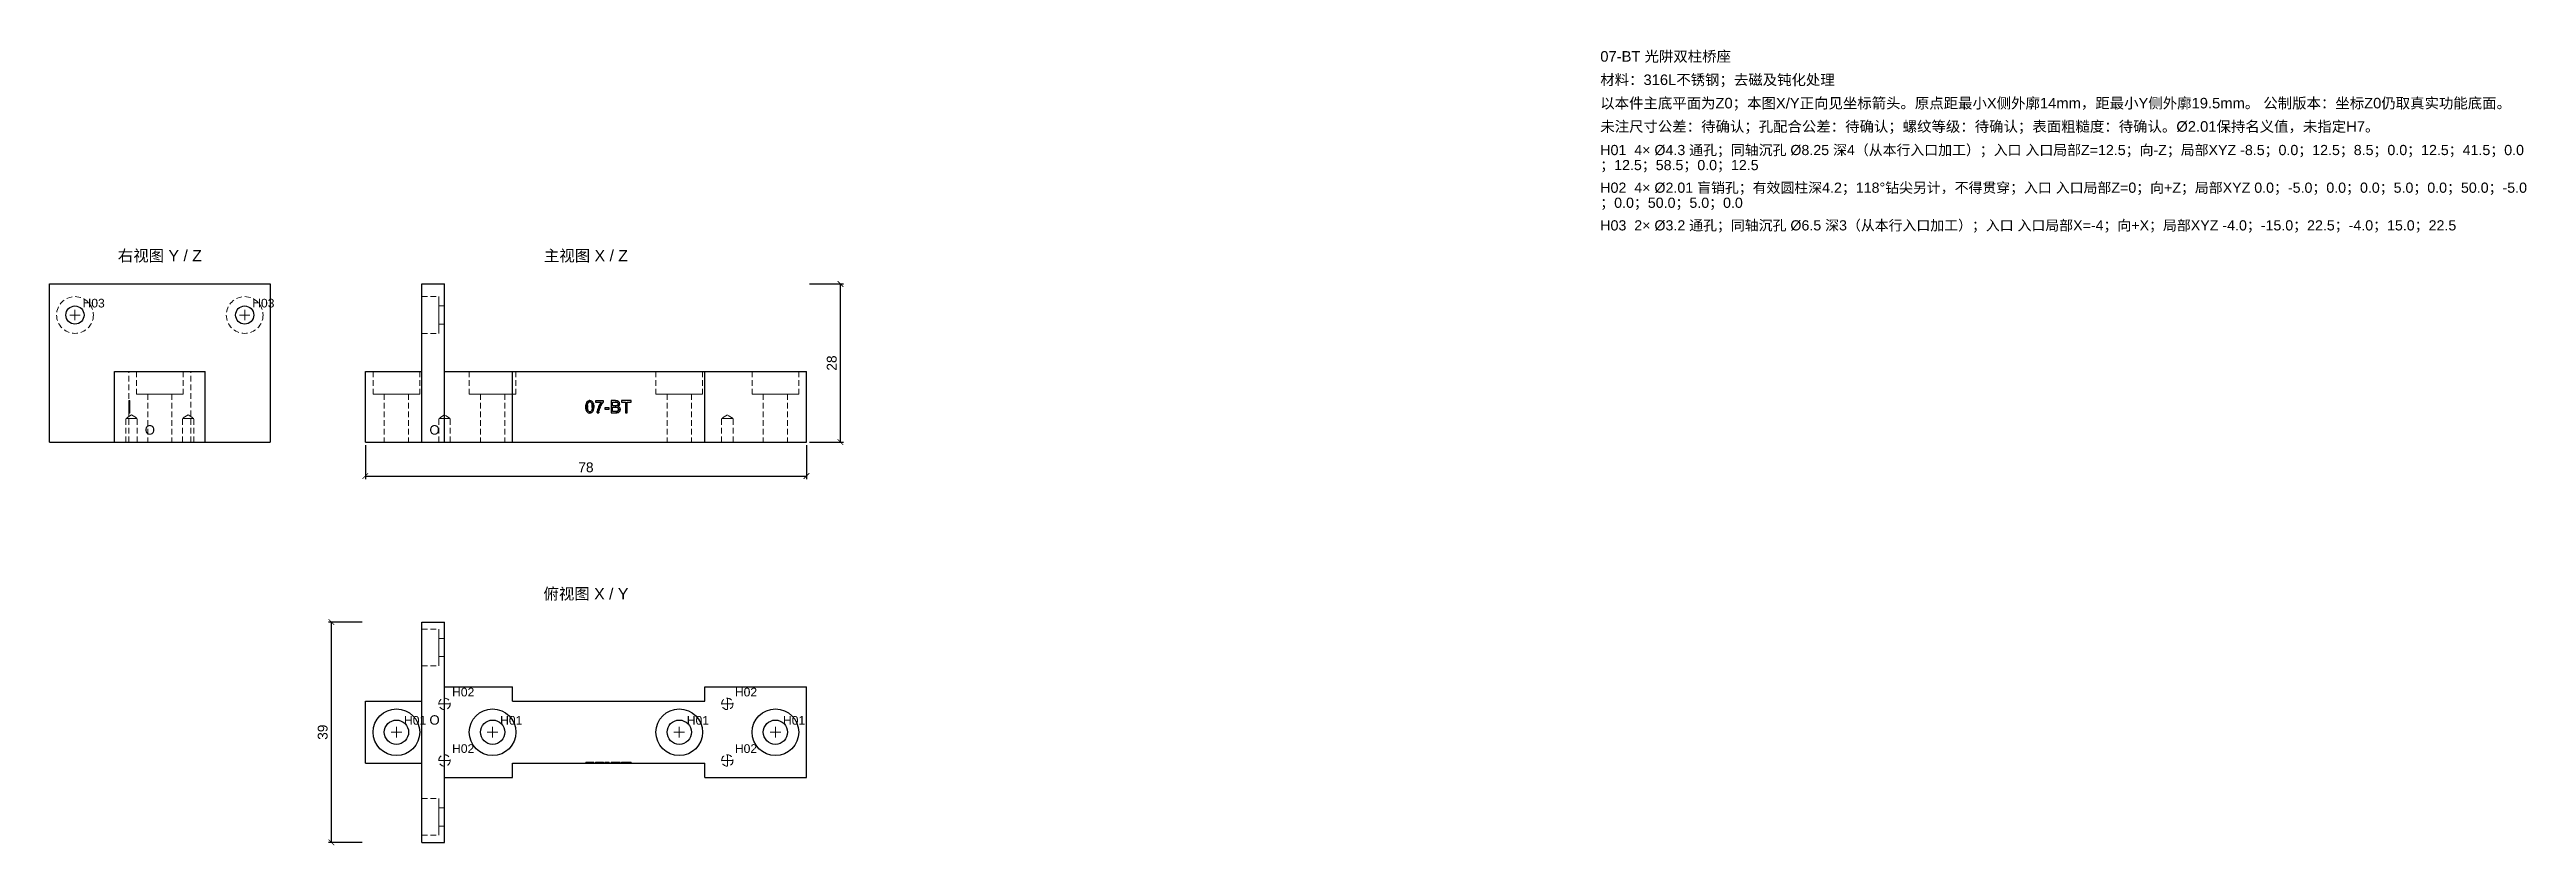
# Model space of a CAD drawing. Header units: millimetres. Extents: x 12 to 450, y 41 to 182.
import ezdxf
from ezdxf.enums import TextEntityAlignment as Align

# ---------------------------------------------------------------- set-up
doc = ezdxf.new("R2010")
doc.units = ezdxf.units.MM
doc.linetypes.add('WP_HIDDEN', pattern=[2.3, 1.5, -0.8])
for name, color, linetype, lineweight in [('ANNOTATIONS', 7, 'CONTINUOUS', 18), ('DIMENSIONS', 7, 'CONTINUOUS', 18), ('HIDDEN', 7, 'WP_HIDDEN', 13), ('VISIBLE', 7, 'CONTINUOUS', 25)]:
    doc.layers.add(name, color=color, linetype=linetype, lineweight=lineweight)
doc.styles.add('CJK', font='Arial Unicode.ttf')
doc.styles.add('OpenSansCondensed-Light', font='OpenSansCondensed-Light.ttf')
doc.dimstyles.new('EZDXF', dxfattribs={"dimtxt": 0.25, "dimasz": 0.175, "dimexe": 0.375, "dimexo": 0.125, "dimgap": 0.1, "dimtad": 1, "dimlfac": 100, "dimzin": 12, "dimdsep": 46, "dimtxsty": 'OpenSansCondensed-Light', "dimblk": 'ARCHTICK', "dimcen": 2.5, "dimazin": 3, "dimtfac": 0.5, "dimtmove": 2, "dimatfit": 3})

msp = doc.modelspace()

# ---------------------------------------------------------------- texts
at = {"layer": 'ANNOTATIONS', "style": 'CJK'}
for s, height, p in [('07-BT 光阱双柱桥座', 1.8666667, (286.66667, 180)), ('材料：316L不锈钢；去磁及钝化处理', 1.8666667, (286.66667, 175.86667)), ('以本件主底平面为Z0；本图X/Y正向见坐标箭头。原点距最小X侧外廓14mm，距最小Y侧外廓19.5mm。 公制版本：坐标Z0仍取真实功能底面。', 1.8666667, (286.66667, 171.73333)), ('未注尺寸公差：待确认；孔配合公差：待确认；螺纹等级：待确认；表面粗糙度：待确认。Ø2.01保持名义值，未指定H7。', 1.8666667, (286.66667, 167.6)), ('H01  4× Ø4.3 通孔；同轴沉孔 Ø8.25 深4（从本行入口加工）；入口 入口局部Z=12.5；向-Z；局部XYZ -8.5；0.0；12.5；8.5；0.0；12.5；41.5；0.0', 1.8, (286.66667, 163.46667)), ('；12.5；58.5；0.0；12.5', 1.8, (286.66667, 160.8)), ('H02  4× Ø2.01 盲销孔；有效圆柱深4.2；118°钻尖另计，不得贯穿；入口 入口局部Z=0；向+Z；局部XYZ 0.0；-5.0；0.0；0.0；5.0；0.0；50.0；-5.0', 1.8, (286.66667, 156.8)), ('；0.0；50.0；5.0；0.0', 1.8, (286.66667, 154.13333)), ('H03  2× Ø3.2 通孔；同轴沉孔 Ø6.5 深3（从本行入口加工）；入口 入口局部X=-4；向+X；局部XYZ -4.0；-15.0；22.5；-4.0；15.0；22.5', 1.8, (286.66667, 150.13333)), ('H03', 1.533333, (18.33333, 136.5)), ('H03', 1.533333, (48.33333, 136.5)), ('O', 1.66667, (29.33333, 114)), ('O', 1.66667, (79.66667, 114)), ('H02', 1.533333, (83.66667, 67.66667)), ('H02', 1.533333, (133.66667, 67.66667)), ('H01', 1.533333, (75.16667, 62.66667)), ('O', 1.66667, (79.66667, 62.66667)), ('H01', 1.533333, (92.16667, 62.66667)), ('H01', 1.533333, (125.16667, 62.66667)), ('H01', 1.533333, (142.16667, 62.66667)), ('H02', 1.533333, (83.66667, 57.66667)), ('H02', 1.533333, (133.66667, 57.66667))]:
    msp.add_text(s, height=height, dxfattribs=at).set_placement(p)
for s, p in [('右视图 Y / Z', (32, 144.66667)), ('主视图 X / Z', (107.33333, 144.66667)), ('俯视图 X / Y', (107.33333, 84.83333))]:
    msp.add_text(s, height=2, dxfattribs=at).set_placement(p, align=Align.CENTER)

# ---------------------------------------------------------------- blocks, each defined once
blk = doc.blocks.new('_ARCHTICK')
at = {"color": 0, "linetype": 'BYBLOCK', "const_width": 0.15}
blk.add_lwpolyline([(-0.5, -0.5), (0.5, 0.5)], dxfattribs=at)

# ---------------------------------------------------------------- dimensions: what is measured, and where the dimension line sits
at = {"layer": 'DIMENSIONS'}
for base, p1, p2 in [((152.33333, 112.66667), (146.33333, 112.66667), (146.33333, 140.66667)), ((62.33333, 41.83333), (68.33333, 41.83333), (68.33333, 80.83333))]:
    msp.add_linear_dim(base=base, p1=p1, p2=p2, angle=90, dimstyle='EZDXF', override={"dimtxt": 1.733333, "dimasz": 1, "dimexe": 0.533333, "dimexo": 0.533333, "dimgap": 0.666667, "dimdec": 4, "dimlfac": 1, "dimzin": 8, "dimtxsty": 'CJK', "dimclrd": 7, "dimclre": 7, "dimclrt": 7}, dxfattribs=at).render()
msp.add_linear_dim(base=(68.33333, 106.66667), p1=(68.33333, 112.66667), p2=(146.33333, 112.66667), dimstyle='EZDXF', override={"dimtxt": 1.733333, "dimasz": 1, "dimexe": 0.533333, "dimexo": 0.533333, "dimgap": 0.666667, "dimdec": 4, "dimlfac": 1, "dimzin": 8, "dimtxsty": 'CJK', "dimclrd": 7, "dimclre": 7, "dimclrt": 7}, dxfattribs=at).render()

# ---------------------------------------------------------------- linework, layer by layer
at = {"layer": 'ANNOTATIONS'}
for p, q in [((17, 134.23333), (17, 136.1)), ((47, 134.23333), (47, 136.1)), ((16.06667, 135.16667), (17.93333, 135.16667)), ((46.06667, 135.16667), (47.93333, 135.16667)), ((81.4, 66.33333), (83.26667, 66.33333)), ((82.33333, 65.4), (82.33333, 67.26667)), ((131.4, 66.33333), (133.26667, 66.33333)), ((132.33333, 65.4), (132.33333, 67.26667)), ((72.9, 61.33333), (74.76667, 61.33333)), ((73.83333, 60.4), (73.83333, 62.26667)), ((89.9, 61.33333), (91.76667, 61.33333)), ((90.83333, 60.4), (90.83333, 62.26667)), ((122.9, 61.33333), (124.76667, 61.33333)), ((123.83333, 60.4), (123.83333, 62.26667)), ((139.9, 61.33333), (141.76667, 61.33333)), ((140.83333, 60.4), (140.83333, 62.26667)), ((82.33333, 55.4), (82.33333, 57.26667)), ((132.33333, 55.4), (132.33333, 57.26667)), ((81.4, 56.33333), (83.26667, 56.33333)), ((131.4, 56.33333), (133.26667, 56.33333))]:
    msp.add_line(p, q, dxfattribs=at)
at = {"layer": 'HIDDEN', "ltscale": 0.666667}
for p, q in [((78.33333, 138.41667), (81.33333, 138.41667)), ((81.33333, 136.76667), (82.33333, 136.76667)), ((78.33333, 131.91667), (81.33333, 131.91667)), ((81.33333, 133.56667), (82.33333, 133.56667)), ((24, 125.16667), (26.5, 125.16667)), ((26.5, 112.66667), (26.5, 125.16667)), ((26.5, 125.16667), (37.5, 125.16667)), ((27.875, 125.16667), (27.875, 121.16667)), ((36.125, 125.16667), (36.125, 121.16667)), ((37.5, 112.66667), (37.5, 125.16667)), ((37.5, 125.16667), (40, 125.16667)), ((69.70833, 125.16667), (69.70833, 121.16667)), ((77.95833, 125.16667), (77.95833, 121.16667)), ((78.33333, 112.66667), (78.33333, 125.16667)), ((82.33333, 125.16667), (82.33333, 112.66667)), ((86.70833, 125.16667), (86.70833, 121.16667)), ((94.95833, 125.16667), (94.95833, 121.16667)), ((119.70833, 125.16667), (119.70833, 121.16667)), ((127.95833, 125.16667), (127.95833, 121.16667)), ((136.70833, 125.16667), (136.70833, 121.16667)), ((144.95833, 125.16667), (144.95833, 121.16667)), ((26.5, 120.01667), (26.7, 120.01667)), ((26.5, 120.00785), (26.5, 117.85341)), ((26.5, 119.75361), (26.5, 120.00785)), ((26.5, 120.00785), (26.7, 120.00785)), ((26.5, 119.97993), (26.5, 119.72568)), ((26.5, 119.77418), (26.5, 119.97993)), ((26.5, 119.97993), (26.7, 119.97993)), ((26.5, 119.7977), (26.7, 119.7977)), ((26.5, 119.77418), (26.7, 119.77418)), ((26.5, 119.75361), (26.5, 117.85341)), ((26.5, 119.75361), (26.7, 119.75361)), ((26.5, 119.10257), (26.5, 119.75361)), ((26.5, 119.72568), (26.7, 119.72568)), ((26.5, 119.10257), (26.7, 119.10257)), ((26.5, 118.9997), (26.7, 118.9997)), ((26.5, 118.10765), (26.5, 118.84833)), ((26.5, 118.84833), (26.7, 118.84833)), ((26.5, 118.76603), (26.5, 118.50003)), ((26.5, 118.76603), (26.7, 118.76603)), ((26.5, 118.50003), (26.7, 118.50003)), ((26.7, 117.85341), (26.7, 120.00785)), ((26.7, 119.75361), (26.7, 120.00785)), ((26.7, 119.97993), (26.7, 119.77418)), ((26.7, 119.72568), (26.7, 119.97993)), ((26.7, 119.75361), (26.7, 117.85341)), ((26.7, 119.75361), (26.7, 119.10257)), ((26.7, 118.84833), (26.7, 118.10765)), ((26.7, 118.76603), (26.7, 118.50003)), ((29.85, 121.16667), (29.85, 112.66667)), ((34.15, 121.16667), (34.15, 112.66667)), ((71.68333, 121.16667), (71.68333, 112.66667)), ((75.98333, 121.16667), (75.98333, 112.66667)), ((88.68333, 121.16667), (88.68333, 112.66667)), ((92.98333, 121.16667), (92.98333, 112.66667)), ((121.68333, 121.16667), (121.68333, 112.66667)), ((125.98333, 121.16667), (125.98333, 112.66667)), ((138.68333, 121.16667), (138.68333, 112.66667)), ((142.98333, 121.16667), (142.98333, 112.66667)), ((27, 117.47053), (25.995, 116.86667)), ((25.995, 112.66667), (25.995, 116.86667)), ((26.5, 118.10765), (26.7, 118.10765)), ((26.5, 118.03417), (26.7, 118.03417)), ((26.5, 117.85341), (26.7, 117.85341)), ((26.5, 117.81667), (26.7, 117.81667)), ((27, 117.47053), (28.005, 116.86667)), ((28.005, 112.66667), (28.005, 116.86667)), ((37, 117.47053), (35.995, 116.86667)), ((35.995, 112.66667), (35.995, 116.86667)), ((37, 117.47053), (38.005, 116.86667)), ((38.005, 112.66667), (38.005, 116.86667)), ((82.33333, 117.47053), (81.32833, 116.86667)), ((81.32833, 112.66667), (81.32833, 116.86667)), ((83.33833, 116.86667), (82.33333, 117.47053)), ((83.33833, 112.66667), (83.33833, 116.86667)), ((132.33333, 117.47053), (131.32833, 116.86667)), ((131.32833, 112.66667), (131.32833, 116.86667)), ((133.33833, 116.86667), (132.33333, 117.47053)), ((133.33833, 112.66667), (133.33833, 116.86667)), ((26.5, 112.66667), (12.5, 112.66667)), ((24, 112.66667), (26.5, 112.66667)), ((26.5, 112.66667), (37.5, 112.66667)), ((37.5, 112.66667), (51.5, 112.66667)), ((37.5, 112.66667), (40, 112.66667)), ((78.33333, 66.83333), (78.33333, 80.83333)), ((78.33333, 79.58333), (81.33333, 79.58333)), ((82.33333, 69.33333), (82.33333, 80.83333)), ((81.33333, 77.93333), (82.33333, 77.93333)), ((81.33333, 74.73333), (82.33333, 74.73333)), ((78.33333, 73.08333), (81.33333, 73.08333)), ((78.33333, 55.83333), (78.33333, 66.83333)), ((82.33333, 53.33333), (82.33333, 69.33333)), ((78.33333, 55.83333), (78.33333, 41.83333)), ((82.33333, 41.83333), (82.33333, 53.33333)), ((107.32792, 55.83333), (107.32792, 56.03333)), ((107.5998, 55.83333), (107.5998, 56.03333)), ((108.46099, 55.83333), (108.46099, 56.03333)), ((108.73287, 55.83333), (108.73287, 56.03333)), ((109.01944, 55.83333), (109.01944, 56.03333)), ((109.01944, 56.03333), (110.41409, 56.03333)), ((110.07462, 56.03333), (109.01944, 56.03333)), ((110.41409, 55.83333), (109.01944, 55.83333)), ((109.01944, 55.83333), (110.07462, 55.83333)), ((109.59259, 56.03333), (109.32071, 56.03333)), ((109.32071, 55.83333), (109.32071, 56.03333)), ((109.32071, 55.83333), (109.59259, 55.83333)), ((109.59259, 55.83333), (109.59259, 56.03333)), ((110.07462, 55.83333), (110.07462, 56.03333)), ((110.41409, 55.83333), (110.41409, 56.03333)), ((110.64629, 55.83333), (110.64629, 56.03333)), ((110.64629, 56.03333), (111.45898, 56.03333)), ((111.45898, 55.83333), (110.64629, 55.83333)), ((111.45898, 55.83333), (111.45898, 56.03333)), ((111.77348, 55.83333), (111.77348, 56.03333)), ((111.77348, 56.03333), (112.58176, 56.03333)), ((112.59499, 56.03333), (111.77348, 56.03333)), ((112.58176, 55.83333), (111.77348, 55.83333)), ((111.77348, 55.83333), (112.59499, 55.83333)), ((112.05858, 56.03333), (112.52445, 56.03333)), ((112.48918, 56.03333), (112.05858, 56.03333)), ((112.05858, 56.03333), (112.59499, 56.03333)), ((112.55678, 56.03333), (112.05858, 56.03333)), ((112.05858, 55.83333), (112.05858, 56.03333)), ((112.52445, 55.83333), (112.05858, 55.83333)), ((112.05858, 55.83333), (112.48918, 55.83333)), ((112.59499, 55.83333), (112.05858, 55.83333)), ((112.05858, 55.83333), (112.55678, 55.83333)), ((112.99472, 55.83333), (112.99472, 56.03333)), ((113.0153, 55.83333), (113.0153, 56.03333)), ((113.10494, 55.83333), (113.10494, 56.03333)), ((113.29599, 55.83333), (113.29599, 56.03333)), ((113.40033, 55.83333), (113.40033, 56.03333)), ((114.34088, 56.03333), (113.63106, 56.03333)), ((113.63106, 55.83333), (113.63106, 56.03333)), ((113.63106, 56.03333), (115.33874, 56.03333)), ((113.63106, 55.83333), (114.34088, 55.83333)), ((115.33874, 55.83333), (113.63106, 55.83333)), ((114.34088, 55.83333), (114.34088, 56.03333)), ((114.62599, 56.03333), (114.34088, 56.03333)), ((114.34088, 55.83333), (114.62599, 55.83333)), ((115.33874, 56.03333), (114.62599, 56.03333)), ((114.62599, 55.83333), (114.62599, 56.03333)), ((114.62599, 55.83333), (115.33874, 55.83333)), ((115.33874, 55.83333), (115.33874, 56.03333)), ((78.33333, 49.58333), (81.33333, 49.58333)), ((81.33333, 47.93333), (82.33333, 47.93333)), ((81.33333, 44.73333), (82.33333, 44.73333)), ((78.33333, 43.08333), (81.33333, 43.08333))]:
    msp.add_line(p, q, dxfattribs=at)
for points in [[(78.33333, 138.41667), (78.33333, 138.33518), (78.33333, 138.09482), (78.33333, 137.70762), (78.33333, 137.19301), (78.33333, 136.57679), (78.33333, 135.88986), (78.33333, 135.16667), (78.33333, 134.44347), (78.33333, 133.75654), (78.33333, 133.14032), (78.33333, 132.62571), (78.33333, 132.23852), (78.33333, 131.99815), (78.33333, 131.91667)], [(81.33333, 138.41667), (81.33333, 138.33518), (81.33333, 138.09482), (81.33333, 137.70762), (81.33333, 137.19301), (81.33333, 136.57679), (81.33333, 135.88986), (81.33333, 135.16667), (81.33333, 134.44347), (81.33333, 133.75654), (81.33333, 133.14032), (81.33333, 132.62571), (81.33333, 132.23852), (81.33333, 131.99815), (81.33333, 131.91667)], [(81.33333, 136.76667), (81.33333, 136.72655), (81.33333, 136.60822), (81.33333, 136.4176), (81.33333, 136.16425), (81.33333, 135.86088), (81.33333, 135.5227), (81.33333, 135.16667), (81.33333, 134.81063), (81.33333, 134.47245), (81.33333, 134.16908), (81.33333, 133.91574), (81.33333, 133.72512), (81.33333, 133.60678), (81.33333, 133.56667)], [(82.33333, 136.76667), (82.33333, 136.72655), (82.33333, 136.60822), (82.33333, 136.4176), (82.33333, 136.16425), (82.33333, 135.86088), (82.33333, 135.5227), (82.33333, 135.16667), (82.33333, 134.81063), (82.33333, 134.47245), (82.33333, 134.16908), (82.33333, 133.91574), (82.33333, 133.72512), (82.33333, 133.60678), (82.33333, 133.56667)], [(36.125, 125.16667), (36.02158, 125.16667), (35.7165, 125.16667), (35.22505, 125.16667), (34.5719, 125.16667), (33.78977, 125.16667), (32.9179, 125.16667), (32, 125.16667), (31.0821, 125.16667), (30.21023, 125.16667), (29.4281, 125.16667), (28.77495, 125.16667), (28.2835, 125.16667), (27.97842, 125.16667), (27.875, 125.16667)], [(27.875, 125.16667), (27.90094, 125.16667), (27.97842, 125.16667), (28.10648, 125.16667), (28.2835, 125.16667), (28.50726, 125.16667), (28.77495, 125.16667), (29.08318, 125.16667), (29.4281, 125.16667), (29.80537, 125.16667), (30.21023, 125.16667), (30.6376, 125.16667), (31.0821, 125.16667), (31.53815, 125.16667), (32, 125.16667)], [(32, 125.16667), (32.46185, 125.16667), (32.9179, 125.16667), (33.3624, 125.16667), (33.78977, 125.16667), (34.19463, 125.16667), (34.5719, 125.16667), (34.91682, 125.16667), (35.22505, 125.16667), (35.49274, 125.16667), (35.7165, 125.16667), (35.89352, 125.16667), (36.02158, 125.16667), (36.09906, 125.16667), (36.125, 125.16667)], [(69.70833, 125.16667), (69.81176, 125.16667), (70.11684, 125.16667), (70.60828, 125.16667), (71.26144, 125.16667), (72.04356, 125.16667), (72.91543, 125.16667), (73.83333, 125.16667), (74.75123, 125.16667), (75.6231, 125.16667), (76.40523, 125.16667), (77.05839, 125.16667), (77.54983, 125.16667), (77.85491, 125.16667), (77.95833, 125.16667)], [(86.70833, 125.16667), (86.81176, 125.16667), (87.11684, 125.16667), (87.60828, 125.16667), (88.26144, 125.16667), (89.04356, 125.16667), (89.91543, 125.16667), (90.83333, 125.16667), (91.75123, 125.16667), (92.6231, 125.16667), (93.40523, 125.16667), (94.05839, 125.16667), (94.54983, 125.16667), (94.85491, 125.16667), (94.95833, 125.16667)], [(119.70833, 125.16667), (119.81176, 125.16667), (120.11684, 125.16667), (120.60828, 125.16667), (121.26144, 125.16667), (122.04356, 125.16667), (122.91543, 125.16667), (123.83333, 125.16667), (124.75123, 125.16667), (125.6231, 125.16667), (126.40523, 125.16667), (127.05839, 125.16667), (127.54983, 125.16667), (127.85491, 125.16667), (127.95833, 125.16667)], [(136.70833, 125.16667), (136.81176, 125.16667), (137.11684, 125.16667), (137.60828, 125.16667), (138.26144, 125.16667), (139.04356, 125.16667), (139.91543, 125.16667), (140.83333, 125.16667), (141.75123, 125.16667), (142.6231, 125.16667), (143.40523, 125.16667), (144.05839, 125.16667), (144.54983, 125.16667), (144.85491, 125.16667), (144.95833, 125.16667)], [(26.5, 120.01667), (26.5, 120.00896), (26.5, 119.98548), (26.5, 119.94593), (26.5, 119.89028)], [(26.5, 119.94686), (26.5, 119.99934), (26.5, 120.01667)], [(26.5, 119.94245), (26.5, 119.99198), (26.5, 120.00785)], [(26.5, 119.74552), (26.5, 119.8615), (26.5, 119.94686)], [(26.5, 119.74112), (26.5, 119.85946), (26.5, 119.94245)], [(26.5, 119.89028), (26.5, 119.81957), (26.5, 119.73571), (26.5, 119.63927), (26.5, 119.53096)], [(26.5, 119.7977), (26.5, 119.78668), (26.5, 119.75352), (26.5, 119.69858), (26.5, 119.62281)], [(26.5, 119.64339), (26.5, 119.71061), (26.5, 119.75903), (26.5, 119.78808), (26.5, 119.7977)], [(26.5, 119.19222), (26.5, 119.35799), (26.5, 119.51125), (26.5, 119.65051), (26.5, 119.77418)], [(26.5, 119.75361), (26.5, 119.74637), (26.5, 119.72348)], [(26.5, 119.42515), (26.5, 119.59871), (26.5, 119.74552)], [(26.5, 119.45675), (26.5, 119.74112)], [(26.5, 119.72568), (26.5, 119.60123), (26.5, 119.46529), (26.5, 119.16209)], [(26.5, 119.72348), (26.5, 119.68051), (26.5, 119.61179)], [(26.5, 118.91593), (26.5, 119.13653), (26.5, 119.33685), (26.5, 119.50913), (26.5, 119.58169), (26.5, 119.64339)], [(26.5, 119.62281), (26.5, 119.56625), (26.5, 119.49777), (26.5, 119.33114), (26.5, 119.13423), (26.5, 118.91593)], [(26.5, 119.61179), (26.5, 119.5237), (26.5, 119.42295)], [(26.5, 119.53096), (26.5, 119.39903), (26.5, 119.25125), (26.5, 119.0896), (26.5, 118.91593)], [(26.5, 119.19663), (26.5, 119.45675)], [(26.5, 118.91593), (26.5, 119.06231), (26.5, 119.19691), (26.5, 119.31834), (26.5, 119.42515)], [(26.5, 119.42295), (26.5, 119.31953), (26.5, 119.23484)], [(26.5, 119.23484), (26.5, 119.17043), (26.5, 119.12756)], [(26.5, 118.9997), (26.5, 119.08604), (26.5, 119.19663)], [(26.5, 118.44566), (26.5, 118.82558), (26.5, 119.19222)], [(26.5, 119.16209), (26.5, 118.82187), (26.5, 118.4677)], [(26.5, 119.12756), (26.5, 119.10865), (26.5, 119.10257)], [(26.5, 118.80424), (26.5, 118.86861), (26.5, 118.92267), (26.5, 118.96634), (26.5, 118.9997)], [(26.5, 118.91593), (26.5, 118.66042), (26.5, 118.42353), (26.5, 118.21328), (26.5, 118.12133), (26.5, 118.04005)], [(26.5, 118.30384), (26.5, 118.43543), (26.5, 118.58256), (26.5, 118.74333), (26.5, 118.91593)], [(26.5, 118.20979), (26.5, 118.26646), (26.5, 118.33495), (26.5, 118.50142), (26.5, 118.69801), (26.5, 118.91593)], [(26.5, 118.91593), (26.5, 118.69839), (26.5, 118.50212), (26.5, 118.33582), (26.5, 118.26731), (26.5, 118.21052)], [(26.5, 118.84833), (26.5, 118.83956), (26.5, 118.81232)], [(26.5, 118.81232), (26.5, 118.76314), (26.5, 118.68741)], [(26.5, 118.47799), (26.5, 118.65322), (26.5, 118.80424)], [(26.5, 118.68741), (26.5, 118.59046), (26.5, 118.47799)], [(26.5, 118.19656), (26.5, 118.33207), (26.5, 118.47799)], [(26.5, 118.47799), (26.5, 118.38129), (26.5, 118.29649)], [(26.5, 118.4677), (26.5, 118.14229), (26.5, 117.9927), (26.5, 117.85341)], [(26.5, 117.85341), (26.5, 118.15971), (26.5, 118.44566)], [(26.5, 117.94379), (26.5, 118.01481), (26.5, 118.09889), (26.5, 118.19547), (26.5, 118.30384)], [(26.5, 118.29649), (26.5, 118.22729), (26.5, 118.17672)], [(26.7, 119.89028), (26.7, 119.94557), (26.7, 119.98507), (26.7, 120.00877), (26.7, 120.01667)], [(26.7, 120.01667), (26.7, 119.99922), (26.7, 119.94686)], [(26.7, 120.00785), (26.7, 119.9915), (26.7, 119.94245)], [(26.7, 119.94686), (26.7, 119.86162), (26.7, 119.74552)], [(26.7, 119.94245), (26.7, 119.85942), (26.7, 119.74112)], [(26.7, 119.53096), (26.7, 119.64077), (26.7, 119.73726), (26.7, 119.82043), (26.7, 119.89028)], [(26.7, 119.62281), (26.7, 119.69932), (26.7, 119.75397), (26.7, 119.78677), (26.7, 119.7977)], [(26.7, 119.7977), (26.7, 119.78805), (26.7, 119.75912), (26.7, 119.7109), (26.7, 119.64339)], [(26.7, 119.77418), (26.7, 119.65569), (26.7, 119.51921), (26.7, 119.36471), (26.7, 119.19222)], [(26.7, 119.72348), (26.7, 119.74608), (26.7, 119.75361)], [(26.7, 119.74552), (26.7, 119.59967), (26.7, 119.42515)], [(26.7, 119.74112), (26.7, 119.45675)], [(26.7, 119.16209), (26.7, 119.32269), (26.7, 119.47016), (26.7, 119.60449), (26.7, 119.72568)], [(26.7, 119.61179), (26.7, 119.68049), (26.7, 119.72348)], [(26.7, 119.64339), (26.7, 119.58894), (26.7, 119.52407), (26.7, 119.44878), (26.7, 119.36306), (26.7, 119.26692), (26.7, 119.16035), (26.7, 119.04335), (26.7, 118.91593)], [(26.7, 118.91593), (26.7, 119.04335), (26.7, 119.15961), (26.7, 119.26471), (26.7, 119.35865), (26.7, 119.44143), (26.7, 119.51305), (26.7, 119.57351), (26.7, 119.62281)], [(26.7, 119.42295), (26.7, 119.5238), (26.7, 119.61179)], [(26.7, 118.91593), (26.7, 119.09766), (26.7, 119.26074), (26.7, 119.40517), (26.7, 119.53096)], [(26.7, 119.45675), (26.7, 119.19663)], [(26.7, 119.42515), (26.7, 119.32251), (26.7, 119.20342), (26.7, 119.0679), (26.7, 118.91593)], [(26.7, 119.23484), (26.7, 119.31934), (26.7, 119.42295)], [(26.7, 119.12756), (26.7, 119.17054), (26.7, 119.23484)], [(26.7, 119.19663), (26.7, 119.08641), (26.7, 118.9997)], [(26.7, 119.19222), (26.7, 118.82408), (26.7, 118.44566)], [(26.7, 118.4677), (26.7, 118.82133), (26.7, 119.16209)], [(26.7, 119.10257), (26.7, 119.10882), (26.7, 119.12756)], [(26.7, 118.9997), (26.7, 118.96599), (26.7, 118.92218), (26.7, 118.86826), (26.7, 118.80424)], [(26.7, 118.91593), (26.7, 118.73549), (26.7, 118.57333), (26.7, 118.42945), (26.7, 118.30384)], [(26.7, 118.04005), (26.7, 118.11256), (26.7, 118.19564), (26.7, 118.28928), (26.7, 118.39349), (26.7, 118.50825), (26.7, 118.63358), (26.7, 118.76948), (26.7, 118.91593)], [(26.7, 118.91593), (26.7, 118.78885), (26.7, 118.67285), (26.7, 118.56795), (26.7, 118.47413), (26.7, 118.39141), (26.7, 118.31978), (26.7, 118.25924), (26.7, 118.20979)], [(26.7, 118.21052), (26.7, 118.26012), (26.7, 118.32074), (26.7, 118.39238), (26.7, 118.47505), (26.7, 118.56874), (26.7, 118.67345), (26.7, 118.78918), (26.7, 118.91593)], [(26.7, 118.81232), (26.7, 118.83933), (26.7, 118.84833)], [(26.7, 118.68741), (26.7, 118.76309), (26.7, 118.81232)], [(26.7, 118.80424), (26.7, 118.65361), (26.7, 118.47799)], [(26.7, 118.47799), (26.7, 118.5906), (26.7, 118.68741)], [(26.7, 118.47799), (26.7, 118.33195), (26.7, 118.19656)], [(26.7, 118.29649), (26.7, 118.38118), (26.7, 118.47799)], [(26.7, 117.85341), (26.7, 117.98714), (26.7, 118.1341), (26.7, 118.29429), (26.7, 118.4677)], [(26.7, 118.44566), (26.7, 118.16239), (26.7, 117.85341)], [(26.7, 118.30384), (26.7, 118.19399), (26.7, 118.09736), (26.7, 118.01396), (26.7, 117.94379)], [(26.7, 118.17672), (26.7, 118.22724), (26.7, 118.29649)], [(36.125, 121.16667), (36.02158, 121.16667), (35.7165, 121.16667), (35.22505, 121.16667), (34.5719, 121.16667), (33.78977, 121.16667), (32.9179, 121.16667), (32, 121.16667), (31.0821, 121.16667), (30.21023, 121.16667), (29.4281, 121.16667), (28.77495, 121.16667), (28.2835, 121.16667), (27.97842, 121.16667), (27.875, 121.16667)], [(27.875, 121.16667), (27.90094, 121.16667), (27.97842, 121.16667), (28.10648, 121.16667), (28.2835, 121.16667), (28.50726, 121.16667), (28.77495, 121.16667), (29.08318, 121.16667), (29.4281, 121.16667), (29.80537, 121.16667), (30.21023, 121.16667), (30.6376, 121.16667), (31.0821, 121.16667), (31.53815, 121.16667), (32, 121.16667)], [(34.15, 121.16667), (34.0961, 121.16667), (33.93708, 121.16667), (33.68094, 121.16667), (33.3405, 121.16667), (32.93285, 121.16667), (32.47842, 121.16667), (32, 121.16667), (31.52158, 121.16667), (31.06715, 121.16667), (30.6595, 121.16667), (30.31906, 121.16667), (30.06292, 121.16667), (29.9039, 121.16667), (29.85, 121.16667)], [(29.85, 121.16667), (29.86352, 121.16667), (29.9039, 121.16667), (29.97065, 121.16667), (30.06292, 121.16667), (30.17954, 121.16667), (30.31906, 121.16667), (30.47972, 121.16667), (30.6595, 121.16667), (30.85613, 121.16667), (31.06715, 121.16667), (31.2899, 121.16667), (31.52158, 121.16667), (31.75928, 121.16667), (32, 121.16667)], [(32, 121.16667), (32.24072, 121.16667), (32.47842, 121.16667), (32.7101, 121.16667), (32.93285, 121.16667), (33.14387, 121.16667), (33.3405, 121.16667), (33.52028, 121.16667), (33.68094, 121.16667), (33.82046, 121.16667), (33.93708, 121.16667), (34.02935, 121.16667), (34.0961, 121.16667), (34.13648, 121.16667), (34.15, 121.16667)], [(32, 121.16667), (32.46185, 121.16667), (32.9179, 121.16667), (33.3624, 121.16667), (33.78977, 121.16667), (34.19463, 121.16667), (34.5719, 121.16667), (34.91682, 121.16667), (35.22505, 121.16667), (35.49274, 121.16667), (35.7165, 121.16667), (35.89352, 121.16667), (36.02158, 121.16667), (36.09906, 121.16667), (36.125, 121.16667)], [(69.70833, 121.16667), (69.81176, 121.16667), (70.11684, 121.16667), (70.60828, 121.16667), (71.26144, 121.16667), (72.04356, 121.16667), (72.91543, 121.16667), (73.83333, 121.16667), (74.75123, 121.16667), (75.6231, 121.16667), (76.40523, 121.16667), (77.05839, 121.16667), (77.54983, 121.16667), (77.85491, 121.16667), (77.95833, 121.16667)], [(71.68333, 121.16667), (71.73724, 121.16667), (71.89625, 121.16667), (72.1524, 121.16667), (72.49283, 121.16667), (72.90048, 121.16667), (73.35491, 121.16667), (73.83333, 121.16667), (74.31175, 121.16667), (74.76618, 121.16667), (75.17384, 121.16667), (75.51427, 121.16667), (75.77042, 121.16667), (75.92943, 121.16667), (75.98333, 121.16667)], [(86.70833, 121.16667), (86.81176, 121.16667), (87.11684, 121.16667), (87.60828, 121.16667), (88.26144, 121.16667), (89.04356, 121.16667), (89.91543, 121.16667), (90.83333, 121.16667), (91.75123, 121.16667), (92.6231, 121.16667), (93.40523, 121.16667), (94.05839, 121.16667), (94.54983, 121.16667), (94.85491, 121.16667), (94.95833, 121.16667)], [(88.68333, 121.16667), (88.73724, 121.16667), (88.89625, 121.16667), (89.1524, 121.16667), (89.49283, 121.16667), (89.90048, 121.16667), (90.35491, 121.16667), (90.83333, 121.16667), (91.31175, 121.16667), (91.76618, 121.16667), (92.17384, 121.16667), (92.51427, 121.16667), (92.77042, 121.16667), (92.92943, 121.16667), (92.98333, 121.16667)], [(107.32792, 118.91593), (107.32815, 118.95662)], [(107.3652, 119.37141), (107.39346, 119.48931)], [(107.58061, 119.83478), (107.64021, 119.89028)], [(107.60054, 118.99228), (107.60005, 118.96075)], [(107.6014, 118.79993), (107.6115, 118.62371)], [(107.61795, 119.25831), (107.6084, 119.16106)], [(107.71412, 119.6073), (107.6557, 119.45808), (107.61796, 119.25838)], [(107.70594, 119.93608), (107.7207, 119.94446)], [(107.94891, 119.78983), (107.84682, 119.74956), (107.76101, 119.67514)], [(107.82615, 119.98847), (107.8978, 120.00552)], [(107.89803, 120.00556), (107.92654, 120.00999)], [(107.95794, 120.0135), (108.03039, 120.01667)], [(108.03039, 120.01667), (108.07082, 120.01569)], [(108.09107, 120.01443), (108.1129, 120.01247)], [(108.31245, 119.65472), (108.21665, 119.74225), (108.16342, 119.77075), (108.10665, 119.78908)], [(108.18382, 120.00128), (108.26221, 119.97898), (108.3346, 119.94686)], [(108.3346, 119.94686), (108.40152, 119.90495)], [(108.35927, 118.24719), (108.41188, 118.39)], [(108.41812, 119.89238), (108.49099, 119.82386)], [(108.4354, 118.50827), (108.45979, 118.81532)], [(108.55063, 119.74552), (108.61219, 119.63279), (108.66229, 119.50221)], [(108.64027, 118.2626), (108.62458, 118.22376)], [(108.73095, 118.80056), (108.7106, 118.55231), (108.66803, 118.3458)], [(108.68437, 119.42515), (108.69402, 119.38403)], [(108.69434, 119.38255), (108.71189, 119.28047)], [(108.73267, 118.95651), (108.73287, 118.91593)], [(109.35967, 118.20127), (109.39303, 118.35782)], [(109.40171, 118.39377), (109.42064, 118.4677)], [(109.47288, 118.64394), (109.53481, 118.81597), (109.60675, 118.98491)], [(109.6596, 118.31464), (109.60464, 117.98879)], [(109.73817, 119.2413), (109.76241, 119.28364)], [(109.76245, 119.28371), (109.86188, 119.44452)], [(109.96728, 119.12035), (109.84511, 118.86621)], [(109.87757, 119.46807), (110.02097, 119.66224)], [(110.16246, 119.45043), (110.03199, 119.23779)], [(110.33947, 119.68988), (110.16841, 119.4594)], [(112.57563, 119.75243), (112.48918, 119.75361)], [(112.60069, 119.75157), (112.60066, 119.75157)], [(112.60469, 119.10385), (112.70153, 119.11023)], [(112.66002, 119.7483), (112.6227, 119.75058)], [(112.63005, 120.0072), (112.79913, 119.99233)], [(112.81643, 118.82701), (112.63532, 118.84689)], [(112.70064, 119.74477), (112.68305, 119.74645)], [(112.70644, 119.11077), (112.74661, 119.11631)], [(112.73203, 119.74105), (112.73123, 119.74116)], [(112.73286, 119.74094), (112.73203, 119.74105)], [(112.76929, 119.73508), (112.76097, 119.7366)], [(112.80947, 119.99062), (112.92936, 119.96111)], [(112.81139, 119.13233), (112.89738, 119.17438), (112.96019, 119.23484)], [(112.9632, 118.76761), (112.87201, 118.81232)], [(112.96386, 119.61179), (112.90174, 119.68024)], [(112.96019, 119.23484), (113.00294, 119.32435)], [(113.04322, 118.68741), (112.98261, 118.75303)], [(113.04535, 119.02736), (112.99472, 118.9997)], [(112.99472, 118.9997), (113.01417, 118.99373)], [(113.00005, 118.21303), (113.04529, 118.26798)], [(113.01478, 119.44413), (113.00581, 119.51037)], [(113.0059, 119.33599), (113.00719, 119.34175)], [(113.00721, 119.34186), (113.01479, 119.40161)], [(113.18405, 119.14485), (113.12864, 119.08785), (113.06201, 119.03776)], [(113.06395, 119.89522), (113.1116, 119.85875)], [(113.08885, 118.36072), (113.1045, 118.45727)], [(113.10316, 118.51808), (113.09013, 118.58849)], [(113.12425, 119.84742), (113.15151, 119.82011)], [(113.14707, 118.9349), (113.23139, 118.87343)], [(113.25681, 119.6531), (113.2862, 119.55637), (113.29599, 119.45675)], [(113.2825, 119.34243), (113.26465, 119.28483)], [(113.29294, 119.40161), (113.28765, 119.36637)], [(113.29526, 118.80424), (113.36082, 118.68991), (113.39495, 118.56063)], [(113.36579, 118.26697), (113.33641, 118.19656)], [(113.39389, 118.38404), (113.37123, 118.28342)], [(119.70833, 121.16667), (119.81176, 121.16667), (120.11684, 121.16667), (120.60828, 121.16667), (121.26144, 121.16667), (122.04356, 121.16667), (122.91543, 121.16667), (123.83333, 121.16667), (124.75123, 121.16667), (125.6231, 121.16667), (126.40523, 121.16667), (127.05839, 121.16667), (127.54983, 121.16667), (127.85491, 121.16667), (127.95833, 121.16667)], [(121.68333, 121.16667), (121.73724, 121.16667), (121.89625, 121.16667), (122.1524, 121.16667), (122.49283, 121.16667), (122.90048, 121.16667), (123.35491, 121.16667), (123.83333, 121.16667), (124.31175, 121.16667), (124.76618, 121.16667), (125.17384, 121.16667), (125.51427, 121.16667), (125.77042, 121.16667), (125.92943, 121.16667), (125.98333, 121.16667)], [(136.70833, 121.16667), (136.81176, 121.16667), (137.11684, 121.16667), (137.60828, 121.16667), (138.26144, 121.16667), (139.04356, 121.16667), (139.91543, 121.16667), (140.83333, 121.16667), (141.75123, 121.16667), (142.6231, 121.16667), (143.40523, 121.16667), (144.05839, 121.16667), (144.54983, 121.16667), (144.85491, 121.16667), (144.95833, 121.16667)], [(138.68333, 121.16667), (138.73724, 121.16667), (138.89625, 121.16667), (139.1524, 121.16667), (139.49283, 121.16667), (139.90048, 121.16667), (140.35491, 121.16667), (140.83333, 121.16667), (141.31175, 121.16667), (141.76618, 121.16667), (142.17384, 121.16667), (142.51427, 121.16667), (142.77042, 121.16667), (142.92943, 121.16667), (142.98333, 121.16667)], [(28.005, 116.86667), (27.9798, 116.86667), (27.90547, 116.86667), (27.78574, 116.86667), (27.62661, 116.86667), (27.43605, 116.86667), (27.22363, 116.86667), (27, 116.86667), (26.77637, 116.86667), (26.56395, 116.86667), (26.37339, 116.86667), (26.21426, 116.86667), (26.09453, 116.86667), (26.0202, 116.86667), (25.995, 116.86667)], [(25.995, 116.86667), (26.00132, 116.86667), (26.0202, 116.86667), (26.0514, 116.86667), (26.09453, 116.86667), (26.14904, 116.86667), (26.21426, 116.86667), (26.28936, 116.86667), (26.37339, 116.86667), (26.46531, 116.86667), (26.56395, 116.86667), (26.66807, 116.86667), (26.77637, 116.86667), (26.88748, 116.86667), (27, 116.86667)], [(26.5, 118.21052), (26.5, 118.13419), (26.5, 118.07878), (26.5, 118.0453), (26.5, 118.03417)], [(26.5, 118.03417), (26.5, 118.04525), (26.5, 118.07858), (26.5, 118.13376), (26.5, 118.20979)], [(26.5, 117.99596), (26.5, 118.08172), (26.5, 118.19656)], [(26.5, 118.17672), (26.5, 118.14139), (26.5, 118.11794)], [(26.5, 118.11794), (26.5, 118.10765)], [(26.5, 118.04005), (26.5, 117.94212), (26.5, 117.87185), (26.5, 117.83021), (26.5, 117.81667)], [(26.5, 117.88941), (26.5, 117.93386), (26.5, 117.99596)], [(26.5, 117.81667), (26.5, 117.82442), (26.5, 117.84802), (26.5, 117.88781), (26.5, 117.94379)], [(26.5, 117.85341), (26.5, 117.86224), (26.5, 117.88941)], [(26.7, 118.03417), (26.7, 118.04519), (26.7, 118.07826), (26.7, 118.13337), (26.7, 118.21052)], [(26.7, 118.20979), (26.7, 118.13295), (26.7, 118.07807), (26.7, 118.04514), (26.7, 118.03417)], [(26.7, 118.19656), (26.7, 118.08138), (26.7, 117.99596)], [(26.7, 118.11794), (26.7, 118.14145), (26.7, 118.17672)], [(26.7, 118.10765), (26.7, 118.11794)], [(26.7, 117.81667), (26.7, 117.83063), (26.7, 117.87251), (26.7, 117.94232), (26.7, 118.04005)], [(26.7, 117.99596), (26.7, 117.93405), (26.7, 117.88941)], [(26.7, 117.94379), (26.7, 117.88817), (26.7, 117.84845), (26.7, 117.82461), (26.7, 117.81667)], [(26.7, 117.88941), (26.7, 117.86241), (26.7, 117.85341)], [(27, 116.86667), (27.11252, 116.86667), (27.22363, 116.86667), (27.33193, 116.86667), (27.43605, 116.86667), (27.53469, 116.86667), (27.62661, 116.86667), (27.71064, 116.86667), (27.78574, 116.86667), (27.85096, 116.86667), (27.90547, 116.86667), (27.9486, 116.86667), (27.9798, 116.86667), (27.99868, 116.86667), (28.005, 116.86667)], [(38.005, 116.86667), (37.9798, 116.86667), (37.90547, 116.86667), (37.78574, 116.86667), (37.62661, 116.86667), (37.43605, 116.86667), (37.22363, 116.86667), (37, 116.86667), (36.77637, 116.86667), (36.56395, 116.86667), (36.37339, 116.86667), (36.21426, 116.86667), (36.09453, 116.86667), (36.0202, 116.86667), (35.995, 116.86667)], [(35.995, 116.86667), (36.00132, 116.86667), (36.0202, 116.86667), (36.0514, 116.86667), (36.09453, 116.86667), (36.14904, 116.86667), (36.21426, 116.86667), (36.28936, 116.86667), (36.37339, 116.86667), (36.46531, 116.86667), (36.56395, 116.86667), (36.66807, 116.86667), (36.77637, 116.86667), (36.88748, 116.86667), (37, 116.86667)], [(37, 116.86667), (37.11252, 116.86667), (37.22363, 116.86667), (37.33193, 116.86667), (37.43605, 116.86667), (37.53469, 116.86667), (37.62661, 116.86667), (37.71064, 116.86667), (37.78574, 116.86667), (37.85096, 116.86667), (37.90547, 116.86667), (37.9486, 116.86667), (37.9798, 116.86667), (37.99868, 116.86667), (38.005, 116.86667)], [(83.33833, 116.86667), (83.31314, 116.86667), (83.23881, 116.86667), (83.11907, 116.86667), (82.95994, 116.86667), (82.76939, 116.86667), (82.55697, 116.86667), (82.33333, 116.86667), (82.1097, 116.86667), (81.89728, 116.86667), (81.70673, 116.86667), (81.54759, 116.86667), (81.42786, 116.86667), (81.35353, 116.86667), (81.32833, 116.86667)], [(108.03039, 117.81667), (107.88297, 117.83063), (107.75227, 117.87251), (107.63828, 117.94232), (107.54102, 118.04005)], [(107.74825, 118.17782), (107.84302, 118.09022), (107.89542, 118.0616), (107.95116, 118.0431)], [(108.10962, 118.04314), (108.16539, 118.06172), (108.21781, 118.09048), (108.31261, 118.17851)], [(108.32876, 117.88253), (108.22976, 117.84326), (108.11952, 117.8215)], [(108.42204, 117.94379), (108.3355, 117.88606)], [(108.62458, 118.22375), (108.53631, 118.06595), (108.48242, 118.00041), (108.42204, 117.94379)], [(109.32209, 117.89682), (109.33485, 118.04349)], [(112.59499, 118.10765), (112.64572, 118.10804)], [(112.94255, 117.88941), (112.81886, 117.86637), (112.67472, 117.85485)], [(112.709, 118.11004), (112.71337, 118.11026)], [(112.71337, 118.11026), (112.73289, 118.11148)], [(112.82798, 118.12615), (112.90178, 118.15014)], [(113.063, 117.92988), (113.05311, 117.92569)], [(113.17842, 117.99596), (113.063, 117.92988)], [(113.2403, 118.05233), (113.17842, 117.99596)], [(113.27722, 118.09757), (113.25149, 118.06498)], [(133.33833, 116.86667), (133.31314, 116.86667), (133.23881, 116.86667), (133.11907, 116.86667), (132.95994, 116.86667), (132.76939, 116.86667), (132.55697, 116.86667), (132.33333, 116.86667), (132.1097, 116.86667), (131.89728, 116.86667), (131.70673, 116.86667), (131.54759, 116.86667), (131.42786, 116.86667), (131.35353, 116.86667), (131.32833, 116.86667)], [(28.005, 112.66667), (27.9798, 112.66667), (27.90547, 112.66667), (27.78574, 112.66667), (27.62661, 112.66667), (27.43605, 112.66667), (27.22363, 112.66667), (27, 112.66667), (26.77637, 112.66667), (26.56395, 112.66667), (26.37339, 112.66667), (26.21426, 112.66667), (26.09453, 112.66667), (26.0202, 112.66667), (25.995, 112.66667)], [(25.995, 112.66667), (26.00132, 112.66667), (26.0202, 112.66667), (26.0514, 112.66667), (26.09453, 112.66667), (26.14904, 112.66667), (26.21426, 112.66667), (26.28936, 112.66667), (26.37339, 112.66667), (26.46531, 112.66667), (26.56395, 112.66667), (26.66807, 112.66667), (26.77637, 112.66667), (26.88748, 112.66667), (27, 112.66667)], [(27, 112.66667), (27.11252, 112.66667), (27.22363, 112.66667), (27.33193, 112.66667), (27.43605, 112.66667), (27.53469, 112.66667), (27.62661, 112.66667), (27.71064, 112.66667), (27.78574, 112.66667), (27.85096, 112.66667), (27.90547, 112.66667), (27.9486, 112.66667), (27.9798, 112.66667), (27.99868, 112.66667), (28.005, 112.66667)], [(34.15, 112.66667), (34.0961, 112.66667), (33.93708, 112.66667), (33.68094, 112.66667), (33.3405, 112.66667), (32.93285, 112.66667), (32.47842, 112.66667), (32, 112.66667), (31.52158, 112.66667), (31.06715, 112.66667), (30.6595, 112.66667), (30.31906, 112.66667), (30.06292, 112.66667), (29.9039, 112.66667), (29.85, 112.66667)], [(29.85, 112.66667), (29.86352, 112.66667), (29.9039, 112.66667), (29.97065, 112.66667), (30.06292, 112.66667), (30.17954, 112.66667), (30.31906, 112.66667), (30.47972, 112.66667), (30.6595, 112.66667), (30.85613, 112.66667), (31.06715, 112.66667), (31.2899, 112.66667), (31.52158, 112.66667), (31.75928, 112.66667), (32, 112.66667)], [(32, 112.66667), (32.24072, 112.66667), (32.47842, 112.66667), (32.7101, 112.66667), (32.93285, 112.66667), (33.14387, 112.66667), (33.3405, 112.66667), (33.52028, 112.66667), (33.68094, 112.66667), (33.82046, 112.66667), (33.93708, 112.66667), (34.02935, 112.66667), (34.0961, 112.66667), (34.13648, 112.66667), (34.15, 112.66667)], [(38.005, 112.66667), (37.9798, 112.66667), (37.90547, 112.66667), (37.78574, 112.66667), (37.62661, 112.66667), (37.43605, 112.66667), (37.22363, 112.66667), (37, 112.66667), (36.77637, 112.66667), (36.56395, 112.66667), (36.37339, 112.66667), (36.21426, 112.66667), (36.09453, 112.66667), (36.0202, 112.66667), (35.995, 112.66667)], [(35.995, 112.66667), (36.00132, 112.66667), (36.0202, 112.66667), (36.0514, 112.66667), (36.09453, 112.66667), (36.14904, 112.66667), (36.21426, 112.66667), (36.28936, 112.66667), (36.37339, 112.66667), (36.46531, 112.66667), (36.56395, 112.66667), (36.66807, 112.66667), (36.77637, 112.66667), (36.88748, 112.66667), (37, 112.66667)], [(37, 112.66667), (37.11252, 112.66667), (37.22363, 112.66667), (37.33193, 112.66667), (37.43605, 112.66667), (37.53469, 112.66667), (37.62661, 112.66667), (37.71064, 112.66667), (37.78574, 112.66667), (37.85096, 112.66667), (37.90547, 112.66667), (37.9486, 112.66667), (37.9798, 112.66667), (37.99868, 112.66667), (38.005, 112.66667)], [(71.68333, 112.66667), (71.73724, 112.66667), (71.89625, 112.66667), (72.1524, 112.66667), (72.49283, 112.66667), (72.90048, 112.66667), (73.35491, 112.66667), (73.83333, 112.66667), (74.31175, 112.66667), (74.76618, 112.66667), (75.17384, 112.66667), (75.51427, 112.66667), (75.77042, 112.66667), (75.92943, 112.66667), (75.98333, 112.66667)], [(83.33833, 112.66667), (83.31314, 112.66667), (83.23881, 112.66667), (83.11907, 112.66667), (82.95994, 112.66667), (82.76939, 112.66667), (82.55697, 112.66667), (82.33333, 112.66667), (82.1097, 112.66667), (81.89728, 112.66667), (81.70673, 112.66667), (81.54759, 112.66667), (81.42786, 112.66667), (81.35353, 112.66667), (81.32833, 112.66667)], [(88.68333, 112.66667), (88.73724, 112.66667), (88.89625, 112.66667), (89.1524, 112.66667), (89.49283, 112.66667), (89.90048, 112.66667), (90.35491, 112.66667), (90.83333, 112.66667), (91.31175, 112.66667), (91.76618, 112.66667), (92.17384, 112.66667), (92.51427, 112.66667), (92.77042, 112.66667), (92.92943, 112.66667), (92.98333, 112.66667)], [(121.68333, 112.66667), (121.73724, 112.66667), (121.89625, 112.66667), (122.1524, 112.66667), (122.49283, 112.66667), (122.90048, 112.66667), (123.35491, 112.66667), (123.83333, 112.66667), (124.31175, 112.66667), (124.76618, 112.66667), (125.17384, 112.66667), (125.51427, 112.66667), (125.77042, 112.66667), (125.92943, 112.66667), (125.98333, 112.66667)], [(133.33833, 112.66667), (133.31314, 112.66667), (133.23881, 112.66667), (133.11907, 112.66667), (132.95994, 112.66667), (132.76939, 112.66667), (132.55697, 112.66667), (132.33333, 112.66667), (132.1097, 112.66667), (131.89728, 112.66667), (131.70673, 112.66667), (131.54759, 112.66667), (131.42786, 112.66667), (131.35353, 112.66667), (131.32833, 112.66667)], [(138.68333, 112.66667), (138.73724, 112.66667), (138.89625, 112.66667), (139.1524, 112.66667), (139.49283, 112.66667), (139.90048, 112.66667), (140.35491, 112.66667), (140.83333, 112.66667), (141.31175, 112.66667), (141.76618, 112.66667), (142.17384, 112.66667), (142.51427, 112.66667), (142.77042, 112.66667), (142.92943, 112.66667), (142.98333, 112.66667)], [(78.33333, 73.08333), (78.33333, 73.16482), (78.33333, 73.40518), (78.33333, 73.79238), (78.33333, 74.30699), (78.33333, 74.92321), (78.33333, 75.61014), (78.33333, 76.33333), (78.33333, 77.05653), (78.33333, 77.74346), (78.33333, 78.35968), (78.33333, 78.87429), (78.33333, 79.26148), (78.33333, 79.50185), (78.33333, 79.58333)], [(78.33333, 79.58333), (78.33333, 79.5629), (78.33333, 79.50185), (78.33333, 79.40095), (78.33333, 79.26148), (78.33333, 79.08519), (78.33333, 78.87429), (78.33333, 78.63143), (78.33333, 78.35968), (78.33333, 78.06244), (78.33333, 77.74346), (78.33333, 77.40674), (78.33333, 77.05653), (78.33333, 76.69722), (78.33333, 76.33333)], [(81.33333, 73.08333), (81.33333, 73.16482), (81.33333, 73.40518), (81.33333, 73.79238), (81.33333, 74.30699), (81.33333, 74.92321), (81.33333, 75.61014), (81.33333, 76.33333), (81.33333, 77.05653), (81.33333, 77.74346), (81.33333, 78.35968), (81.33333, 78.87429), (81.33333, 79.26148), (81.33333, 79.50185), (81.33333, 79.58333)], [(81.33333, 79.58333), (81.33333, 79.5629), (81.33333, 79.50185), (81.33333, 79.40095), (81.33333, 79.26148), (81.33333, 79.08519), (81.33333, 78.87429), (81.33333, 78.63143), (81.33333, 78.35968), (81.33333, 78.06244), (81.33333, 77.74346), (81.33333, 77.40674), (81.33333, 77.05653), (81.33333, 76.69722), (81.33333, 76.33333)], [(78.33333, 76.33333), (78.33333, 75.96945), (78.33333, 75.61014), (78.33333, 75.25993), (78.33333, 74.92321), (78.33333, 74.60423), (78.33333, 74.30699), (78.33333, 74.03524), (78.33333, 73.79238), (78.33333, 73.58148), (78.33333, 73.40518), (78.33333, 73.26571), (78.33333, 73.16482), (78.33333, 73.10377), (78.33333, 73.08333)], [(81.33333, 74.73333), (81.33333, 74.77345), (81.33333, 74.89178), (81.33333, 75.0824), (81.33333, 75.33575), (81.33333, 75.63912), (81.33333, 75.9773), (81.33333, 76.33333), (81.33333, 76.68937), (81.33333, 77.02755), (81.33333, 77.33092), (81.33333, 77.58426), (81.33333, 77.77488), (81.33333, 77.89322), (81.33333, 77.93333)], [(81.33333, 77.93333), (81.33333, 77.92327), (81.33333, 77.89322), (81.33333, 77.84355), (81.33333, 77.77488), (81.33333, 77.68809), (81.33333, 77.58426), (81.33333, 77.4647), (81.33333, 77.33092), (81.33333, 77.18458), (81.33333, 77.02755), (81.33333, 76.86178), (81.33333, 76.68937), (81.33333, 76.51248), (81.33333, 76.33333)], [(81.33333, 76.33333), (81.33333, 75.96945), (81.33333, 75.61014), (81.33333, 75.25993), (81.33333, 74.92321), (81.33333, 74.60423), (81.33333, 74.30699), (81.33333, 74.03524), (81.33333, 73.79238), (81.33333, 73.58148), (81.33333, 73.40518), (81.33333, 73.26571), (81.33333, 73.16482), (81.33333, 73.10377), (81.33333, 73.08333)], [(81.33333, 76.33333), (81.33333, 76.15419), (81.33333, 75.9773), (81.33333, 75.80489), (81.33333, 75.63912), (81.33333, 75.48208), (81.33333, 75.33575), (81.33333, 75.20196), (81.33333, 75.0824), (81.33333, 74.97857), (81.33333, 74.89178), (81.33333, 74.82312), (81.33333, 74.77345), (81.33333, 74.74339), (81.33333, 74.73333)], [(82.33333, 74.73333), (82.33333, 74.77345), (82.33333, 74.89178), (82.33333, 75.0824), (82.33333, 75.33575), (82.33333, 75.63912), (82.33333, 75.9773), (82.33333, 76.33333), (82.33333, 76.68937), (82.33333, 77.02755), (82.33333, 77.33092), (82.33333, 77.58426), (82.33333, 77.77488), (82.33333, 77.89322), (82.33333, 77.93333)], [(82.33333, 77.93333), (82.33333, 77.92327), (82.33333, 77.89322), (82.33333, 77.84355), (82.33333, 77.77488), (82.33333, 77.68809), (82.33333, 77.58426), (82.33333, 77.4647), (82.33333, 77.33092), (82.33333, 77.18458), (82.33333, 77.02755), (82.33333, 76.86178), (82.33333, 76.68937), (82.33333, 76.51248), (82.33333, 76.33333)], [(82.33333, 76.33333), (82.33333, 76.15419), (82.33333, 75.9773), (82.33333, 75.80489), (82.33333, 75.63912), (82.33333, 75.48208), (82.33333, 75.33575), (82.33333, 75.20196), (82.33333, 75.0824), (82.33333, 74.97857), (82.33333, 74.89178), (82.33333, 74.82312), (82.33333, 74.77345), (82.33333, 74.74339), (82.33333, 74.73333)], [(107.54102, 56.03333), (107.44779, 56.03333), (107.3812, 56.03333), (107.34124, 56.03333), (107.32792, 56.03333)], [(107.32792, 56.03333), (107.34758, 56.03333), (107.40655, 56.03333)], [(107.40655, 55.83333), (107.37082, 55.83333), (107.34639, 55.83333), (107.32792, 55.83333)], [(107.32792, 55.83333), (107.33866, 55.83333), (107.37423, 55.83333), (107.44004, 55.83333), (107.54102, 55.83333)], [(107.40655, 56.03333), (107.50428, 56.03333), (107.64021, 56.03333)], [(107.64021, 55.83333), (107.56671, 55.83333), (107.50327, 55.83333), (107.40655, 55.83333)], [(108.03039, 56.03333), (107.88297, 56.03333), (107.75227, 56.03333), (107.63828, 56.03333), (107.54102, 56.03333)], [(107.54102, 55.83333), (107.63854, 55.83333), (107.75373, 55.83333), (107.88509, 55.83333), (108.03039, 55.83333)], [(107.5998, 56.03333), (107.60756, 56.03333), (107.63085, 56.03333), (107.66965, 56.03333), (107.72398, 56.03333)], [(107.73647, 56.03333), (107.67668, 56.03333), (107.63397, 56.03333), (107.60834, 56.03333), (107.5998, 56.03333)], [(107.72398, 55.83333), (107.6645, 55.83333), (107.62631, 55.83333), (107.60591, 55.83333), (107.5998, 55.83333)], [(107.5998, 55.83333), (107.60663, 55.83333), (107.62929, 55.83333), (107.67139, 55.83333), (107.73647, 55.83333)], [(107.64021, 56.03333), (107.72274, 56.03333), (107.81528, 56.03333), (107.91783, 56.03333), (108.03039, 56.03333)], [(108.03039, 55.83333), (107.81655, 55.83333), (107.64021, 55.83333)], [(107.72398, 56.03333), (107.86268, 56.03333), (108.03039, 56.03333)], [(108.03039, 55.83333), (107.86179, 55.83333), (107.72398, 55.83333)], [(108.02745, 56.03333), (107.86359, 56.03333), (107.73647, 56.03333)], [(107.73647, 55.83333), (107.86344, 55.83333), (108.02745, 55.83333)], [(108.33681, 56.03333), (108.19738, 56.03333), (108.02745, 56.03333)], [(108.02745, 55.83333), (108.19818, 55.83333), (108.33681, 55.83333)], [(108.03039, 56.03333), (108.19315, 56.03333), (108.3346, 56.03333)], [(108.42204, 56.03333), (108.33942, 56.03333), (108.24661, 56.03333), (108.1436, 56.03333), (108.03039, 56.03333)], [(108.03039, 56.03333), (108.19811, 56.03333), (108.33681, 56.03333)], [(108.03039, 55.83333), (108.24529, 55.83333), (108.33875, 55.83333), (108.42204, 55.83333)], [(108.3346, 55.83333), (108.19259, 55.83333), (108.03039, 55.83333)], [(108.33681, 55.83333), (108.19901, 55.83333), (108.03039, 55.83333)], [(108.3346, 56.03333), (108.45401, 56.03333), (108.55063, 56.03333)], [(108.55063, 55.83333), (108.45414, 55.83333), (108.3346, 55.83333)], [(108.33681, 56.03333), (108.39114, 56.03333), (108.42994, 56.03333), (108.45323, 56.03333), (108.46099, 56.03333)], [(108.46099, 55.83333), (108.45487, 55.83333), (108.43444, 55.83333), (108.39625, 55.83333), (108.33681, 55.83333)], [(108.33681, 55.83333), (108.39632, 55.83333), (108.4345, 55.83333), (108.45489, 55.83333), (108.46099, 55.83333)], [(108.65498, 56.03333), (108.5578, 56.03333), (108.42204, 56.03333)], [(108.42204, 55.83333), (108.49549, 55.83333), (108.55878, 55.83333), (108.6119, 55.83333), (108.65498, 55.83333)], [(108.55063, 56.03333), (108.62669, 56.03333), (108.68437, 56.03333)], [(108.68437, 55.83333), (108.62709, 55.83333), (108.55063, 55.83333)], [(108.73287, 56.03333), (108.71339, 56.03333), (108.65498, 56.03333)], [(108.65498, 55.83333), (108.69034, 55.83333), (108.71455, 55.83333), (108.73287, 55.83333)], [(108.68437, 56.03333), (108.72074, 56.03333), (108.73287, 56.03333)], [(108.73287, 55.83333), (108.72135, 55.83333), (108.68437, 55.83333)], [(109.32071, 56.03333), (109.32861, 56.03333), (109.3479, 56.03333), (109.37857, 56.03333), (109.42064, 56.03333)], [(109.42064, 55.83333), (109.34924, 55.83333), (109.32915, 55.83333), (109.32071, 55.83333)], [(109.42064, 56.03333), (109.47359, 56.03333), (109.53692, 56.03333), (109.61063, 56.03333), (109.69472, 56.03333)], [(109.69472, 55.83333), (109.61087, 55.83333), (109.53714, 55.83333), (109.47369, 55.83333), (109.42064, 55.83333)], [(109.69399, 56.03333), (109.62896, 56.03333), (109.59259, 56.03333)], [(109.59259, 55.83333), (109.6285, 55.83333), (109.69399, 55.83333)], [(110.00628, 56.03333), (109.91098, 56.03333), (109.82717, 56.03333), (109.75484, 56.03333), (109.69399, 56.03333)], [(109.69399, 55.83333), (109.7552, 55.83333), (109.8278, 55.83333), (109.91158, 55.83333), (110.00628, 55.83333)], [(109.69472, 56.03333), (109.87897, 56.03333), (110.07462, 56.03333)], [(110.07462, 55.83333), (109.8757, 55.83333), (109.69472, 55.83333)], [(110.41409, 56.03333), (110.00628, 56.03333)], [(110.00628, 55.83333), (110.20371, 55.83333), (110.41409, 55.83333)], [(112.8169, 56.03333), (112.7606, 56.03333), (112.68721, 56.03333), (112.59674, 56.03333), (112.48918, 56.03333)], [(112.48918, 55.83333), (112.59367, 55.83333), (112.68397, 55.83333), (112.75877, 55.83333), (112.8169, 55.83333)], [(112.52445, 56.03333), (112.61253, 56.03333), (112.68721, 56.03333), (112.74847, 56.03333), (112.79633, 56.03333)], [(112.79633, 55.83333), (112.74745, 55.83333), (112.6854, 55.83333), (112.61083, 55.83333), (112.52445, 55.83333)], [(112.87201, 56.03333), (112.81125, 56.03333), (112.73846, 56.03333), (112.65364, 56.03333), (112.55678, 56.03333)], [(112.55678, 55.83333), (112.65177, 55.83333), (112.73638, 55.83333), (112.80999, 55.83333), (112.87201, 55.83333)], [(112.58176, 56.03333), (112.6991, 56.03333), (112.80423, 56.03333), (112.89713, 56.03333), (112.97782, 56.03333)], [(112.97782, 55.83333), (112.8953, 55.83333), (112.80129, 55.83333), (112.58176, 55.83333)], [(112.94255, 56.03333), (112.78475, 56.03333), (112.59499, 56.03333)], [(112.59499, 56.03333), (112.65892, 56.03333), (112.71256, 56.03333), (112.75591, 56.03333), (112.78898, 56.03333)], [(112.59499, 55.83333), (112.78313, 55.83333), (112.94255, 55.83333)], [(112.78898, 55.83333), (112.7555, 55.83333), (112.71182, 55.83333), (112.59499, 55.83333)], [(112.78898, 56.03333), (112.87936, 56.03333), (112.95357, 56.03333)], [(112.95357, 55.83333), (112.8792, 55.83333), (112.78898, 55.83333)], [(112.79633, 56.03333), (112.89167, 56.03333), (112.96019, 56.03333)], [(112.96019, 55.83333), (112.8915, 55.83333), (112.79633, 55.83333)], [(112.96386, 56.03333), (112.9014, 56.03333), (112.8169, 56.03333)], [(112.8169, 55.83333), (112.90138, 55.83333), (112.96386, 55.83333)], [(113.04322, 56.03333), (112.96956, 56.03333), (112.87201, 56.03333)], [(112.87201, 55.83333), (112.96949, 55.83333), (113.04322, 55.83333)], [(113.17842, 56.03333), (113.07243, 56.03333), (112.94255, 56.03333)], [(112.94255, 55.83333), (113.07201, 55.83333), (113.17842, 55.83333)], [(112.95357, 56.03333), (113.01383, 56.03333), (113.06232, 56.03333)], [(113.06232, 55.83333), (113.01388, 55.83333), (112.95357, 55.83333)], [(112.96019, 56.03333), (113.00152, 56.03333), (113.0153, 56.03333)], [(113.0153, 55.83333), (113.00157, 55.83333), (112.96019, 55.83333)], [(113.0153, 56.03333), (113.00244, 56.03333), (112.96386, 56.03333)], [(112.96386, 55.83333), (113.00247, 55.83333), (113.0153, 55.83333)], [(112.97782, 56.03333), (113.11082, 56.03333), (113.21149, 56.03333)], [(113.21149, 55.83333), (113.11077, 55.83333), (112.97782, 55.83333)], [(113.22104, 56.03333), (113.12699, 56.03333), (112.99472, 56.03333)], [(112.99472, 56.03333), (113.0868, 56.03333), (113.16759, 56.03333), (113.23707, 56.03333), (113.29526, 56.03333)], [(113.29526, 55.83333), (113.23669, 55.83333), (113.16683, 55.83333), (113.08602, 55.83333), (112.99472, 55.83333)], [(112.99472, 55.83333), (113.12657, 55.83333), (113.22104, 55.83333)], [(113.10494, 56.03333), (113.08951, 56.03333), (113.04322, 56.03333)], [(113.04322, 55.83333), (113.08955, 55.83333), (113.10494, 55.83333)], [(113.06232, 56.03333), (113.09429, 56.03333), (113.10494, 56.03333)], [(113.10494, 55.83333), (113.09432, 55.83333), (113.06232, 55.83333)], [(113.33641, 56.03333), (113.26495, 56.03333), (113.17842, 56.03333)], [(113.17842, 55.83333), (113.26521, 55.83333), (113.33641, 55.83333)], [(113.21149, 56.03333), (113.24846, 56.03333), (113.27487, 56.03333), (113.29071, 56.03333), (113.29599, 56.03333)], [(113.29599, 55.83333), (113.29069, 55.83333), (113.2748, 55.83333), (113.24836, 55.83333), (113.21149, 55.83333)], [(113.29599, 56.03333), (113.27725, 56.03333), (113.22104, 56.03333)], [(113.22104, 55.83333), (113.27723, 55.83333), (113.29599, 55.83333)], [(113.29526, 56.03333), (113.34123, 56.03333), (113.37406, 56.03333), (113.39377, 56.03333), (113.40033, 56.03333)], [(113.40033, 55.83333), (113.39383, 55.83333), (113.37419, 55.83333), (113.34131, 55.83333), (113.29526, 55.83333)], [(113.40033, 56.03333), (113.38435, 56.03333), (113.33641, 56.03333)], [(113.33641, 55.83333), (113.38438, 55.83333), (113.40033, 55.83333)], [(78.33333, 43.08333), (78.33333, 43.16482), (78.33333, 43.40518), (78.33333, 43.79238), (78.33333, 44.30699), (78.33333, 44.92321), (78.33333, 45.61014), (78.33333, 46.33333), (78.33333, 47.05653), (78.33333, 47.74346), (78.33333, 48.35968), (78.33333, 48.87429), (78.33333, 49.26148), (78.33333, 49.50185), (78.33333, 49.58333)], [(78.33333, 49.58333), (78.33333, 49.5629), (78.33333, 49.50185), (78.33333, 49.40095), (78.33333, 49.26148), (78.33333, 49.08519), (78.33333, 48.87429), (78.33333, 48.63143), (78.33333, 48.35968), (78.33333, 48.06244), (78.33333, 47.74346), (78.33333, 47.40674), (78.33333, 47.05653), (78.33333, 46.69722), (78.33333, 46.33333)], [(81.33333, 43.08333), (81.33333, 43.16482), (81.33333, 43.40518), (81.33333, 43.79238), (81.33333, 44.30699), (81.33333, 44.92321), (81.33333, 45.61014), (81.33333, 46.33333), (81.33333, 47.05653), (81.33333, 47.74346), (81.33333, 48.35968), (81.33333, 48.87429), (81.33333, 49.26148), (81.33333, 49.50185), (81.33333, 49.58333)], [(81.33333, 49.58333), (81.33333, 49.5629), (81.33333, 49.50185), (81.33333, 49.40095), (81.33333, 49.26148), (81.33333, 49.08519), (81.33333, 48.87429), (81.33333, 48.63143), (81.33333, 48.35968), (81.33333, 48.06244), (81.33333, 47.74346), (81.33333, 47.40674), (81.33333, 47.05653), (81.33333, 46.69722), (81.33333, 46.33333)], [(78.33333, 46.33333), (78.33333, 45.96945), (78.33333, 45.61014), (78.33333, 45.25993), (78.33333, 44.92321), (78.33333, 44.60423), (78.33333, 44.30699), (78.33333, 44.03524), (78.33333, 43.79238), (78.33333, 43.58148), (78.33333, 43.40518), (78.33333, 43.26571), (78.33333, 43.16482), (78.33333, 43.10377), (78.33333, 43.08333)], [(81.33333, 44.73333), (81.33333, 44.77345), (81.33333, 44.89178), (81.33333, 45.0824), (81.33333, 45.33575), (81.33333, 45.63912), (81.33333, 45.9773), (81.33333, 46.33333), (81.33333, 46.68937), (81.33333, 47.02755), (81.33333, 47.33092), (81.33333, 47.58426), (81.33333, 47.77488), (81.33333, 47.89322), (81.33333, 47.93333)], [(81.33333, 47.93333), (81.33333, 47.92327), (81.33333, 47.89322), (81.33333, 47.84355), (81.33333, 47.77488), (81.33333, 47.68809), (81.33333, 47.58426), (81.33333, 47.4647), (81.33333, 47.33092), (81.33333, 47.18458), (81.33333, 47.02755), (81.33333, 46.86178), (81.33333, 46.68937), (81.33333, 46.51248), (81.33333, 46.33333)], [(81.33333, 46.33333), (81.33333, 45.96945), (81.33333, 45.61014), (81.33333, 45.25993), (81.33333, 44.92321), (81.33333, 44.60423), (81.33333, 44.30699), (81.33333, 44.03524), (81.33333, 43.79238), (81.33333, 43.58148), (81.33333, 43.40518), (81.33333, 43.26571), (81.33333, 43.16482), (81.33333, 43.10377), (81.33333, 43.08333)], [(81.33333, 46.33333), (81.33333, 46.15419), (81.33333, 45.9773), (81.33333, 45.80489), (81.33333, 45.63912), (81.33333, 45.48208), (81.33333, 45.33575), (81.33333, 45.20196), (81.33333, 45.0824), (81.33333, 44.97857), (81.33333, 44.89178), (81.33333, 44.82312), (81.33333, 44.77345), (81.33333, 44.74339), (81.33333, 44.73333)], [(82.33333, 44.73333), (82.33333, 44.77345), (82.33333, 44.89178), (82.33333, 45.0824), (82.33333, 45.33575), (82.33333, 45.63912), (82.33333, 45.9773), (82.33333, 46.33333), (82.33333, 46.68937), (82.33333, 47.02755), (82.33333, 47.33092), (82.33333, 47.58426), (82.33333, 47.77488), (82.33333, 47.89322), (82.33333, 47.93333)], [(82.33333, 47.93333), (82.33333, 47.92327), (82.33333, 47.89322), (82.33333, 47.84355), (82.33333, 47.77488), (82.33333, 47.68809), (82.33333, 47.58426), (82.33333, 47.4647), (82.33333, 47.33092), (82.33333, 47.18458), (82.33333, 47.02755), (82.33333, 46.86178), (82.33333, 46.68937), (82.33333, 46.51248), (82.33333, 46.33333)], [(82.33333, 46.33333), (82.33333, 46.15419), (82.33333, 45.9773), (82.33333, 45.80489), (82.33333, 45.63912), (82.33333, 45.48208), (82.33333, 45.33575), (82.33333, 45.20196), (82.33333, 45.0824), (82.33333, 44.97857), (82.33333, 44.89178), (82.33333, 44.82312), (82.33333, 44.77345), (82.33333, 44.74339), (82.33333, 44.73333)]]:
    msp.add_lwpolyline(points, dxfattribs=at)
for centre, radius in [((17, 135.16667), 3.25), ((47, 135.16667), 3.25), ((82.33333, 66.33333), 1.005), ((132.33333, 66.33333), 1.005), ((82.33333, 56.33333), 1.005), ((132.33333, 56.33333), 1.005)]:
    msp.add_circle(centre, radius, dxfattribs=at)
at = {"layer": 'VISIBLE'}
for p, q in [((12.5, 112.66667), (12.5, 140.66667)), ((12.5, 140.66667), (51.5, 140.66667)), ((51.5, 140.66667), (51.5, 112.66667)), ((78.33333, 112.66667), (78.33333, 140.66667)), ((78.33333, 140.66667), (82.33333, 140.66667)), ((82.33333, 112.66667), (82.33333, 140.66667)), ((24, 112.66667), (24, 125.16667)), ((24, 125.16667), (40, 125.16667)), ((40, 112.66667), (40, 125.16667)), ((68.33333, 112.66667), (68.33333, 125.16667)), ((68.33333, 125.16667), (78.33333, 125.16667)), ((82.33333, 125.16667), (94.33333, 125.16667)), ((94.33333, 112.66667), (94.33333, 125.16667)), ((94.33333, 125.16667), (128.33333, 125.16667)), ((128.33333, 112.66667), (128.33333, 125.16667)), ((128.33333, 125.16667), (146.33333, 125.16667)), ((146.33333, 112.66667), (146.33333, 125.16667)), ((110.41409, 119.97993), (109.01944, 119.97993)), ((109.01944, 119.97993), (109.01944, 119.72568)), ((109.01944, 119.72568), (110.07462, 119.72568)), ((110.41409, 119.77418), (110.41409, 119.97993)), ((111.45898, 118.76603), (110.64629, 118.76603)), ((110.64629, 118.76603), (110.64629, 118.50003)), ((110.64629, 118.50003), (111.45898, 118.50003)), ((111.45898, 118.50003), (111.45898, 118.76603)), ((112.58176, 120.00785), (111.77348, 120.00785)), ((111.77348, 120.00785), (111.77348, 117.85341)), ((112.05858, 119.10257), (112.05858, 119.75361)), ((112.05858, 119.75361), (112.48918, 119.75361)), ((112.52445, 119.10257), (112.05858, 119.10257)), ((112.05858, 118.10765), (112.05858, 118.84833)), ((112.05858, 118.84833), (112.55678, 118.84833)), ((115.33874, 120.00785), (113.63106, 120.00785)), ((113.63106, 120.00785), (113.63106, 119.75361)), ((113.63106, 119.75361), (114.34088, 119.75361)), ((114.34088, 119.75361), (114.34088, 117.85341)), ((114.62599, 117.85341), (114.62599, 119.75361)), ((114.62599, 119.75361), (115.33874, 119.75361)), ((115.33874, 119.75361), (115.33874, 120.00785)), ((109.32071, 117.85341), (109.59259, 117.85341)), ((111.77348, 117.85341), (112.59499, 117.85341)), ((112.59499, 118.10765), (112.05858, 118.10765)), ((114.34088, 117.85341), (114.62599, 117.85341)), ((12.5, 112.66667), (24, 112.66667)), ((24, 112.66667), (40, 112.66667)), ((40, 112.66667), (51.5, 112.66667)), ((68.33333, 112.66667), (78.33333, 112.66667)), ((78.33333, 112.66667), (82.33333, 112.66667)), ((82.33333, 112.66667), (94.33333, 112.66667)), ((94.33333, 112.66667), (128.33333, 112.66667)), ((128.33333, 112.66667), (146.33333, 112.66667)), ((78.33333, 41.83333), (78.33333, 80.83333)), ((78.33333, 80.83333), (82.33333, 80.83333)), ((82.33333, 41.83333), (82.33333, 80.83333)), ((68.33333, 66.83333), (78.33333, 66.83333)), ((68.33333, 55.83333), (68.33333, 66.83333)), ((82.33333, 69.33333), (94.33333, 69.33333)), ((94.33333, 66.83333), (94.33333, 69.33333)), ((94.33333, 66.83333), (128.33333, 66.83333)), ((128.33333, 69.33333), (146.33333, 69.33333)), ((128.33333, 66.83333), (128.33333, 69.33333)), ((146.33333, 53.33333), (146.33333, 69.33333)), ((68.33333, 55.83333), (78.33333, 55.83333)), ((82.33333, 53.33333), (94.33333, 53.33333)), ((94.33333, 53.33333), (94.33333, 55.83333)), ((94.33333, 55.83333), (128.33333, 55.83333)), ((128.33333, 53.33333), (128.33333, 55.83333)), ((128.33333, 53.33333), (146.33333, 53.33333)), ((78.33333, 41.83333), (82.33333, 41.83333))]:
    msp.add_line(p, q, dxfattribs=at)
for points in [[(107.40655, 119.53096), (107.37082, 119.39903), (107.34639, 119.25125), (107.33239, 119.0896), (107.32792, 118.91593)], [(107.32792, 118.91593), (107.33866, 118.66042), (107.37423, 118.42353), (107.40301, 118.31447), (107.44004, 118.21328), (107.4859, 118.12133), (107.54102, 118.04005)], [(107.54102, 118.04005), (107.49107, 118.11256), (107.44779, 118.19564), (107.3812, 118.39349), (107.34124, 118.63358), (107.32792, 118.91593)], [(107.32815, 118.95662), (107.33876, 119.17904), (107.3652, 119.37141)], [(107.39346, 119.48931), (107.40655, 119.53096)], [(107.64021, 119.89028), (107.56671, 119.81957), (107.50327, 119.73571), (107.44993, 119.63927), (107.40655, 119.53096)], [(107.40655, 119.53096), (107.48142, 119.69982), (107.58061, 119.83478)], [(107.5998, 118.91593), (107.60663, 119.13653), (107.62929, 119.33685), (107.67139, 119.50913), (107.70087, 119.58169), (107.73647, 119.64339)], [(107.60005, 118.96075), (107.5998, 118.91593)], [(107.5998, 118.91593), (107.6014, 118.79993)], [(107.72398, 118.20979), (107.69139, 118.26646), (107.6645, 118.33495), (107.62631, 118.50142), (107.60591, 118.69801), (107.5998, 118.91593)], [(107.6084, 119.16106), (107.60054, 118.99228)], [(107.6115, 118.62371), (107.62843, 118.48826), (107.65283, 118.37413), (107.68468, 118.2813), (107.72398, 118.20979)], [(107.61796, 119.25838), (107.61795, 119.25831)], [(108.03039, 120.01667), (107.91912, 120.00896), (107.81655, 119.98548), (107.72339, 119.94593), (107.64021, 119.89028)], [(107.64021, 119.89028), (107.70594, 119.93608)], [(107.73647, 119.64339), (107.71412, 119.6073)], [(107.7207, 119.94446), (107.82615, 119.98847)], [(107.73647, 119.64339), (107.79513, 119.71061), (107.86344, 119.75903), (107.94107, 119.78808), (108.02745, 119.7977)], [(107.76101, 119.67514), (107.73647, 119.64339)], [(107.8978, 120.00552), (107.89803, 120.00556)], [(107.92654, 120.00999), (107.95794, 120.0135)], [(108.02745, 119.7977), (107.94891, 119.78983)], [(108.10665, 119.78908), (108.02745, 119.7977)], [(108.02745, 119.7977), (108.11656, 119.78668), (108.19818, 119.75352), (108.2717, 119.69858), (108.33681, 119.62281)], [(108.3346, 119.94686), (108.2662, 119.97753), (108.19259, 119.99934), (108.03039, 120.01667)], [(108.07082, 120.01569), (108.09107, 120.01443)], [(108.1129, 120.01247), (108.18382, 120.00128)], [(108.33681, 119.62281), (108.31245, 119.65472)], [(108.55063, 119.74552), (108.45414, 119.8615), (108.3346, 119.94686)], [(108.46099, 118.91593), (108.45323, 119.15961), (108.42994, 119.35865), (108.39114, 119.51305), (108.33681, 119.62281)], [(108.33681, 119.62281), (108.36943, 119.56625), (108.39632, 119.49777), (108.4345, 119.33114), (108.45489, 119.13423), (108.46099, 118.91593)], [(108.46099, 118.91593), (108.45487, 118.69839), (108.43444, 118.50212), (108.39625, 118.33582), (108.36938, 118.26731), (108.33681, 118.21052)], [(108.33681, 118.21052), (108.35927, 118.24719)], [(108.40152, 119.90495), (108.41812, 119.89238)], [(108.41188, 118.39), (108.4354, 118.50827)], [(108.42204, 117.94379), (108.49549, 118.01481), (108.55878, 118.09889), (108.6119, 118.19547), (108.65498, 118.30384)], [(108.45979, 118.81532), (108.46099, 118.91593)], [(108.49099, 119.82386), (108.55063, 119.74552)], [(108.68437, 119.42515), (108.62709, 119.59871), (108.55063, 119.74552)], [(108.65498, 118.30384), (108.64027, 118.2626)], [(108.65498, 118.30384), (108.69034, 118.43543), (108.71455, 118.58256), (108.72843, 118.74333), (108.73287, 118.91593)], [(108.66803, 118.3458), (108.65498, 118.30384)], [(108.66229, 119.50221), (108.68437, 119.42515)], [(108.73287, 118.91593), (108.72135, 119.19691), (108.68437, 119.42515)], [(108.69402, 119.38403), (108.69434, 119.38255)], [(108.71189, 119.28047), (108.72655, 119.13008), (108.73267, 118.95651)], [(108.73287, 118.91593), (108.73095, 118.80056)], [(109.42064, 118.4677), (109.34924, 118.14229), (109.32915, 117.9927), (109.32071, 117.85341)], [(109.39303, 118.35782), (109.40171, 118.39377)], [(109.69472, 119.16209), (109.61087, 118.99382), (109.53714, 118.82187), (109.47369, 118.64643), (109.42064, 118.4677)], [(109.42064, 118.4677), (109.47288, 118.64394)], [(109.59259, 117.85341), (109.6285, 118.15971), (109.69399, 118.44566)], [(109.60675, 118.98491), (109.69472, 119.16209)], [(109.69399, 118.44566), (109.6596, 118.31464)], [(109.69399, 118.44566), (109.7552, 118.63717), (109.8278, 118.82558), (109.91158, 119.01066), (110.00628, 119.19222)], [(109.84511, 118.86621), (109.76244, 118.65753), (109.69399, 118.44566)], [(110.07462, 119.72568), (109.97288, 119.60123), (109.8757, 119.46529), (109.69472, 119.16209)], [(109.69472, 119.16209), (109.73817, 119.2413)], [(109.76241, 119.28364), (109.76245, 119.28371)], [(109.86188, 119.44452), (109.87757, 119.46807)], [(110.00628, 119.19222), (109.96728, 119.12035)], [(110.00628, 119.19222), (110.20371, 119.51125), (110.3073, 119.65051), (110.41409, 119.77418)], [(110.03199, 119.23779), (110.00628, 119.19222)], [(110.02097, 119.66224), (110.07462, 119.72568)], [(110.16841, 119.4594), (110.16246, 119.45043)], [(110.41409, 119.77418), (110.33947, 119.68988)], [(112.48918, 119.75361), (112.68397, 119.74637), (112.8169, 119.72348)], [(112.79633, 119.12756), (112.6854, 119.10865), (112.52445, 119.10257)], [(112.52445, 119.10257), (112.60469, 119.10385)], [(112.63532, 118.84689), (112.55678, 118.84833)], [(112.55678, 118.84833), (112.73638, 118.83956), (112.87201, 118.81232)], [(112.60066, 119.75157), (112.57563, 119.75243)], [(112.97782, 119.94245), (112.8953, 119.97158), (112.80129, 119.99198), (112.58176, 120.00785)], [(112.58176, 120.00785), (112.63005, 120.0072)], [(112.6227, 119.75058), (112.60069, 119.75157)], [(112.68305, 119.74645), (112.66002, 119.7483)], [(112.73123, 119.74116), (112.70064, 119.74477)], [(112.70153, 119.11023), (112.70644, 119.11077)], [(112.73203, 119.74105), (112.73203, 119.74105)], [(112.76097, 119.7366), (112.73286, 119.74094)], [(112.74661, 119.11631), (112.79633, 119.12756)], [(112.8169, 119.72348), (112.76929, 119.73508)], [(112.96019, 119.23484), (112.8915, 119.17043), (112.79633, 119.12756)], [(112.79633, 119.12756), (112.81139, 119.13233)], [(112.79913, 119.99233), (112.80947, 119.99062)], [(112.87201, 118.81232), (112.81643, 118.82701)], [(112.90174, 119.68024), (112.8169, 119.72348)], [(112.8169, 119.72348), (112.90138, 119.68051), (112.96386, 119.61179)], [(112.87201, 118.81232), (112.96949, 118.76314), (113.04322, 118.68741)], [(112.92936, 119.96111), (112.97782, 119.94245)], [(113.06232, 118.29649), (113.01388, 118.22729), (112.95357, 118.17672)], [(113.0153, 119.42295), (113.00157, 119.31953), (112.96019, 119.23484)], [(112.98261, 118.75303), (112.9632, 118.76761)], [(113.00581, 119.51037), (112.96386, 119.61179)], [(112.96386, 119.61179), (113.00247, 119.5237), (113.0153, 119.42295)], [(113.21149, 119.74112), (113.16522, 119.80465), (113.11077, 119.85946), (113.04825, 119.90541), (112.97782, 119.94245)], [(112.97782, 119.94245), (113.06395, 119.89522)], [(112.99472, 118.9997), (113.06521, 119.03984), (113.12657, 119.08604), (113.17857, 119.13832), (113.22104, 119.19663)], [(113.29526, 118.80424), (113.23669, 118.86861), (113.16683, 118.92267), (113.08602, 118.96634), (112.99472, 118.9997)], [(113.00294, 119.32435), (113.0059, 119.33599)], [(113.00719, 119.34175), (113.00721, 119.34186)], [(113.01417, 118.99373), (113.14707, 118.9349)], [(113.0153, 119.42295), (113.01478, 119.44413)], [(113.01479, 119.40161), (113.0153, 119.42295)], [(113.09013, 118.58849), (113.04322, 118.68741)], [(113.04322, 118.68741), (113.08955, 118.59046), (113.10494, 118.47799)], [(113.04529, 118.26798), (113.06232, 118.29649)], [(113.06201, 119.03776), (113.04535, 119.02736)], [(113.10494, 118.47799), (113.09432, 118.38129), (113.06232, 118.29649)], [(113.06232, 118.29649), (113.08885, 118.36072)], [(113.10494, 118.47799), (113.10316, 118.51808)], [(113.1045, 118.45727), (113.10494, 118.47799)], [(113.1116, 119.85875), (113.12425, 119.84742)], [(113.15151, 119.82011), (113.21149, 119.74112)], [(113.22104, 119.19663), (113.18405, 119.14485)], [(113.29599, 119.45675), (113.29069, 119.5303), (113.2748, 119.60229), (113.24836, 119.67259), (113.21149, 119.74112)], [(113.21149, 119.74112), (113.25681, 119.6531)], [(113.22104, 119.19663), (113.27723, 119.32256), (113.29599, 119.45675)], [(113.26465, 119.28483), (113.22104, 119.19663)], [(113.23139, 118.87343), (113.29526, 118.80424)], [(113.28765, 119.36637), (113.2825, 119.34243)], [(113.29599, 119.45675), (113.29294, 119.40161)], [(113.40033, 118.47799), (113.39383, 118.56848), (113.37419, 118.65322), (113.34131, 118.7319), (113.29526, 118.80424)], [(113.33641, 118.19656), (113.38438, 118.33207), (113.40033, 118.47799)], [(113.37123, 118.28342), (113.36579, 118.26697)], [(113.40033, 118.47799), (113.39389, 118.38404)], [(113.39495, 118.56063), (113.40033, 118.47799)], [(107.54102, 118.04005), (107.63854, 117.94212), (107.75373, 117.87185), (107.88509, 117.83021), (108.03039, 117.81667)], [(107.72398, 118.20979), (107.74825, 118.17782)], [(108.03039, 118.03417), (107.9425, 118.04525), (107.86179, 118.07858), (107.78885, 118.13376), (107.72398, 118.20979)], [(107.95116, 118.0431), (108.03039, 118.03417)], [(108.33681, 118.21052), (108.27195, 118.13419), (108.19901, 118.07878), (108.1183, 118.0453), (108.03039, 118.03417)], [(108.03039, 118.03417), (108.10962, 118.04314)], [(108.03039, 117.81667), (108.14226, 117.82442), (108.24529, 117.84802), (108.33875, 117.88781), (108.42204, 117.94379)], [(108.11952, 117.8215), (108.03039, 117.81667)], [(108.31261, 118.17851), (108.33681, 118.21052)], [(108.3355, 117.88606), (108.32876, 117.88253)], [(108.62458, 118.22376), (108.62458, 118.22375)], [(109.32071, 117.85341), (109.32209, 117.89682)], [(109.33485, 118.04349), (109.35967, 118.20127)], [(109.60464, 117.98879), (109.59259, 117.85341)], [(112.78898, 118.11794), (112.59499, 118.10765)], [(112.59499, 117.85341), (112.78313, 117.86224), (112.94255, 117.88941)], [(112.67472, 117.85485), (112.59499, 117.85341)], [(112.64572, 118.10804), (112.709, 118.11004)], [(112.71337, 118.11026), (112.71337, 118.11026)], [(112.73289, 118.11148), (112.78898, 118.11794)], [(112.95357, 118.17672), (112.8792, 118.14139), (112.78898, 118.11794)], [(112.78898, 118.11794), (112.82798, 118.12615)], [(112.90178, 118.15014), (112.95357, 118.17672)], [(112.94255, 117.88941), (113.07201, 117.93386), (113.17842, 117.99596)], [(113.05311, 117.92569), (112.94255, 117.88941)], [(112.95357, 118.17672), (113.00005, 118.21303)], [(113.063, 117.92988), (113.063, 117.92988)], [(113.17842, 117.99596), (113.26521, 118.08172), (113.33641, 118.19656)], [(113.25149, 118.06498), (113.2403, 118.05233)], [(113.33641, 118.19656), (113.27722, 118.09757)]]:
    msp.add_lwpolyline(points, dxfattribs=at)
for centre, radius in [((17, 135.16667), 1.6), ((47, 135.16667), 1.6), ((73.83333, 61.33333), 4.125), ((73.83333, 61.33333), 2.15), ((90.83333, 61.33333), 4.125), ((90.83333, 61.33333), 2.15), ((123.83333, 61.33333), 4.125), ((123.83333, 61.33333), 2.15), ((140.83333, 61.33333), 4.125), ((140.83333, 61.33333), 2.15)]:
    msp.add_circle(centre, radius, dxfattribs=at)

msp.set_redraw_order([(e.dxf.handle, doc.entitydb.next_handle()) for e in msp.query("TEXT MTEXT ATTDEF DIMENSION ARC_DIMENSION")])  # texts and dimensions are drawn at this point

doc.saveas('drawing.dxf')
